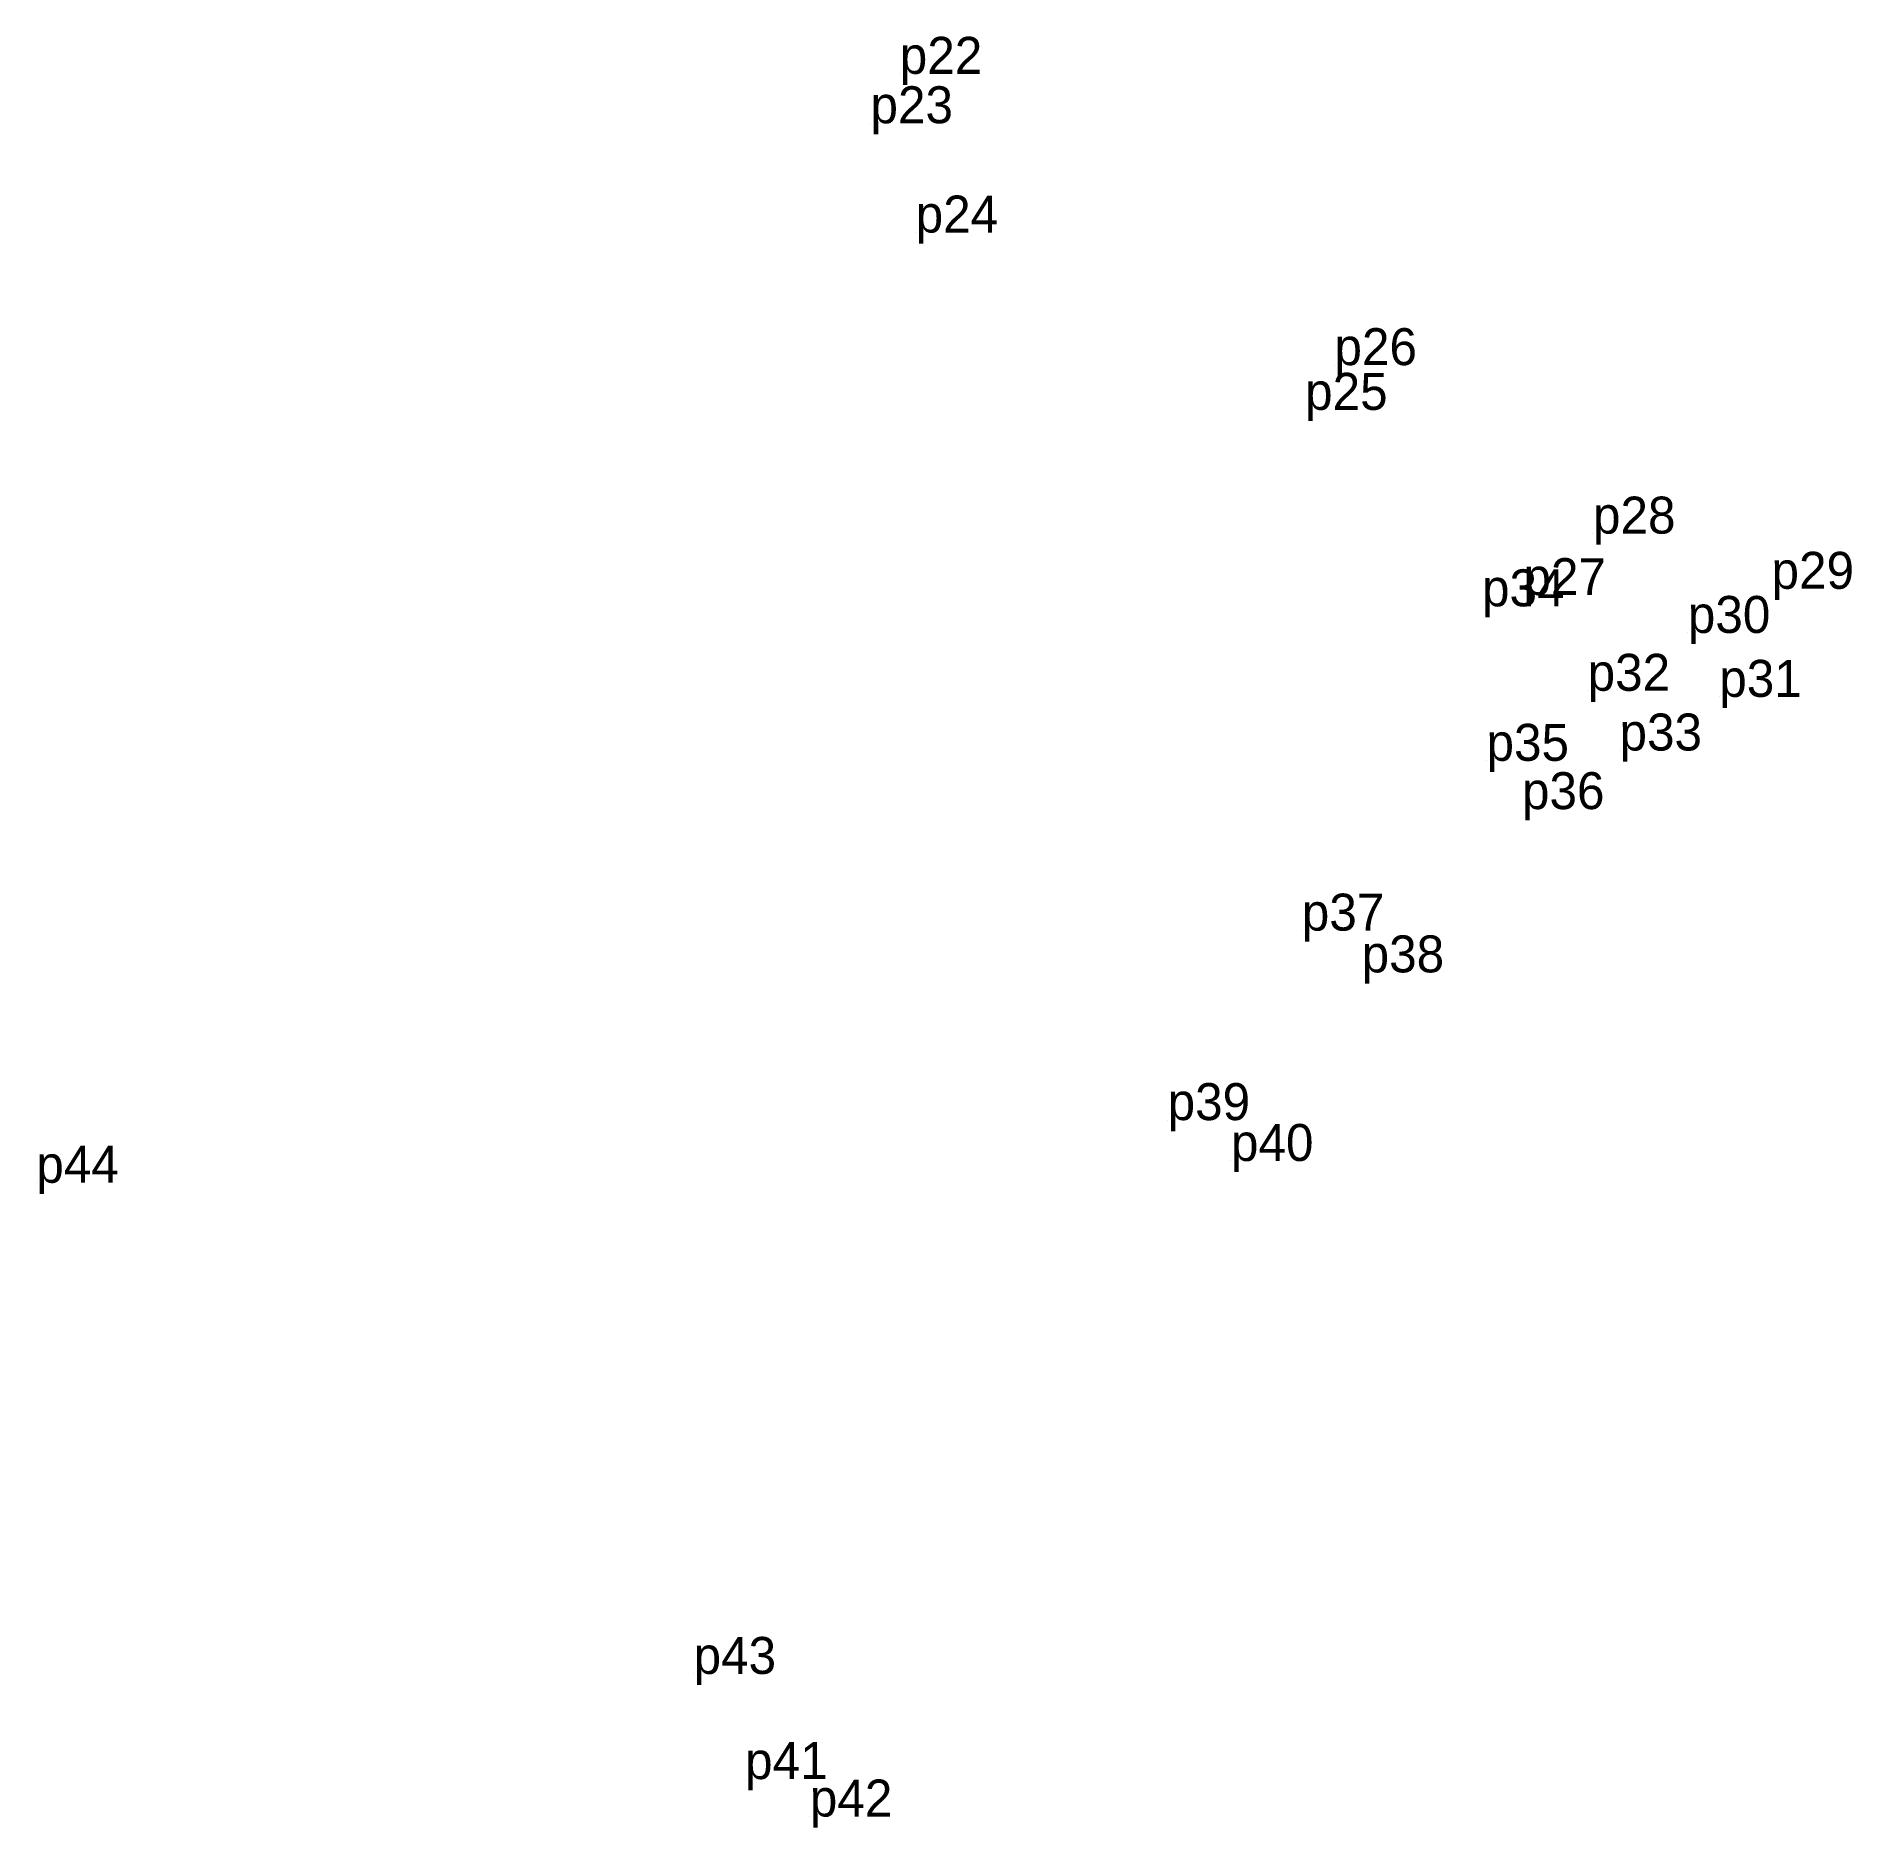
# Model space of a CAD drawing. Extents: x 536527 to 551266, y 1835444 to 1850362.
# Drawn here: x 548063.3 to 548151.7, y 1837180.8 to 1837268 of the extents above; entities that cross this region are included whole.
import ezdxf

# ---------------------------------------------------------------- set-up
doc = ezdxf.new("R2010")
doc.units = 0
doc.layers.add('Level 12', color=7, linetype='Continuous')
doc.layers.add('Level 7', color=7, linetype='Continuous')

msp = doc.modelspace()

# ---------------------------------------------------------------- texts
at = {"layer": 'Level 12'}
for s, p in [('p22', (548105.373, 1837266.141)), ('p23', (548103.948, 1837263.736)), ('p24', (548106.146, 1837258.416)), ('p26', (548126.53, 1837251.962)), ('p25', (548125.102, 1837249.786)), ('p28', (548139.113, 1837243.763)), ('p27', (548135.729, 1837240.768)), ('p29', (548147.803, 1837241.076)), ('p34', (548133.713, 1837240.224)), ('p30', (548143.73, 1837238.929)), ('p32', (548138.851, 1837236.112)), ('p31', (548145.26, 1837235.817)), ('p33', (548140.404, 1837233.206)), ('p35', (548133.931, 1837232.704)), ('p36', (548135.657, 1837230.353)), ('p37', (548124.941, 1837224.44)), ('p38', (548127.853, 1837222.407)), ('p39', (548118.41, 1837215.217)), ('p40', (548121.492, 1837213.228)), ('p44', (548063.346, 1837212.166)), ('p43', (548095.338, 1837188.262)), ('p41', (548097.845, 1837183.143)), ('p42', (548100.996, 1837181.321))]:
    msp.add_text(s, height=1.8, dxfattribs=at).set_placement(p)

# ---------------------------------------------------------------- linework, layer by layer
at = {"layer": 'Level 7'}
for p, q in [((548105.373, 1837266.141), (548105.373, 1837266.141)), ((548103.948, 1837263.736), (548103.948, 1837263.736)), ((548106.146, 1837258.416), (548106.146, 1837258.416)), ((548126.53, 1837251.962), (548126.53, 1837251.962)), ((548125.102, 1837249.786), (548125.102, 1837249.786)), ((548139.113, 1837243.763), (548139.113, 1837243.763)), ((548135.729, 1837240.768), (548135.729, 1837240.768)), ((548147.803, 1837241.076), (548147.803, 1837241.076)), ((548133.713, 1837240.224), (548133.713, 1837240.224)), ((548143.73, 1837238.929), (548143.73, 1837238.929)), ((548138.851, 1837236.112), (548138.851, 1837236.112)), ((548145.26, 1837235.817), (548145.26, 1837235.817)), ((548140.404, 1837233.206), (548140.404, 1837233.206)), ((548133.931, 1837232.704), (548133.931, 1837232.704)), ((548135.657, 1837230.353), (548135.657, 1837230.353)), ((548124.941, 1837224.44), (548124.941, 1837224.44)), ((548127.853, 1837222.407), (548127.853, 1837222.407)), ((548118.41, 1837215.217), (548118.41, 1837215.217)), ((548121.492, 1837213.228), (548121.492, 1837213.228)), ((548063.346, 1837212.166), (548063.346, 1837212.166)), ((548095.338, 1837188.262), (548095.338, 1837188.262)), ((548097.845, 1837183.143), (548097.845, 1837183.143)), ((548100.996, 1837181.321), (548100.996, 1837181.321))]:
    msp.add_line(p, q, dxfattribs=at)

msp.set_redraw_order([(e.dxf.handle, doc.entitydb.next_handle()) for e in msp.query("TEXT MTEXT ATTDEF DIMENSION ARC_DIMENSION")])  # texts and dimensions are drawn at this point

doc.saveas('drawing.dxf')
